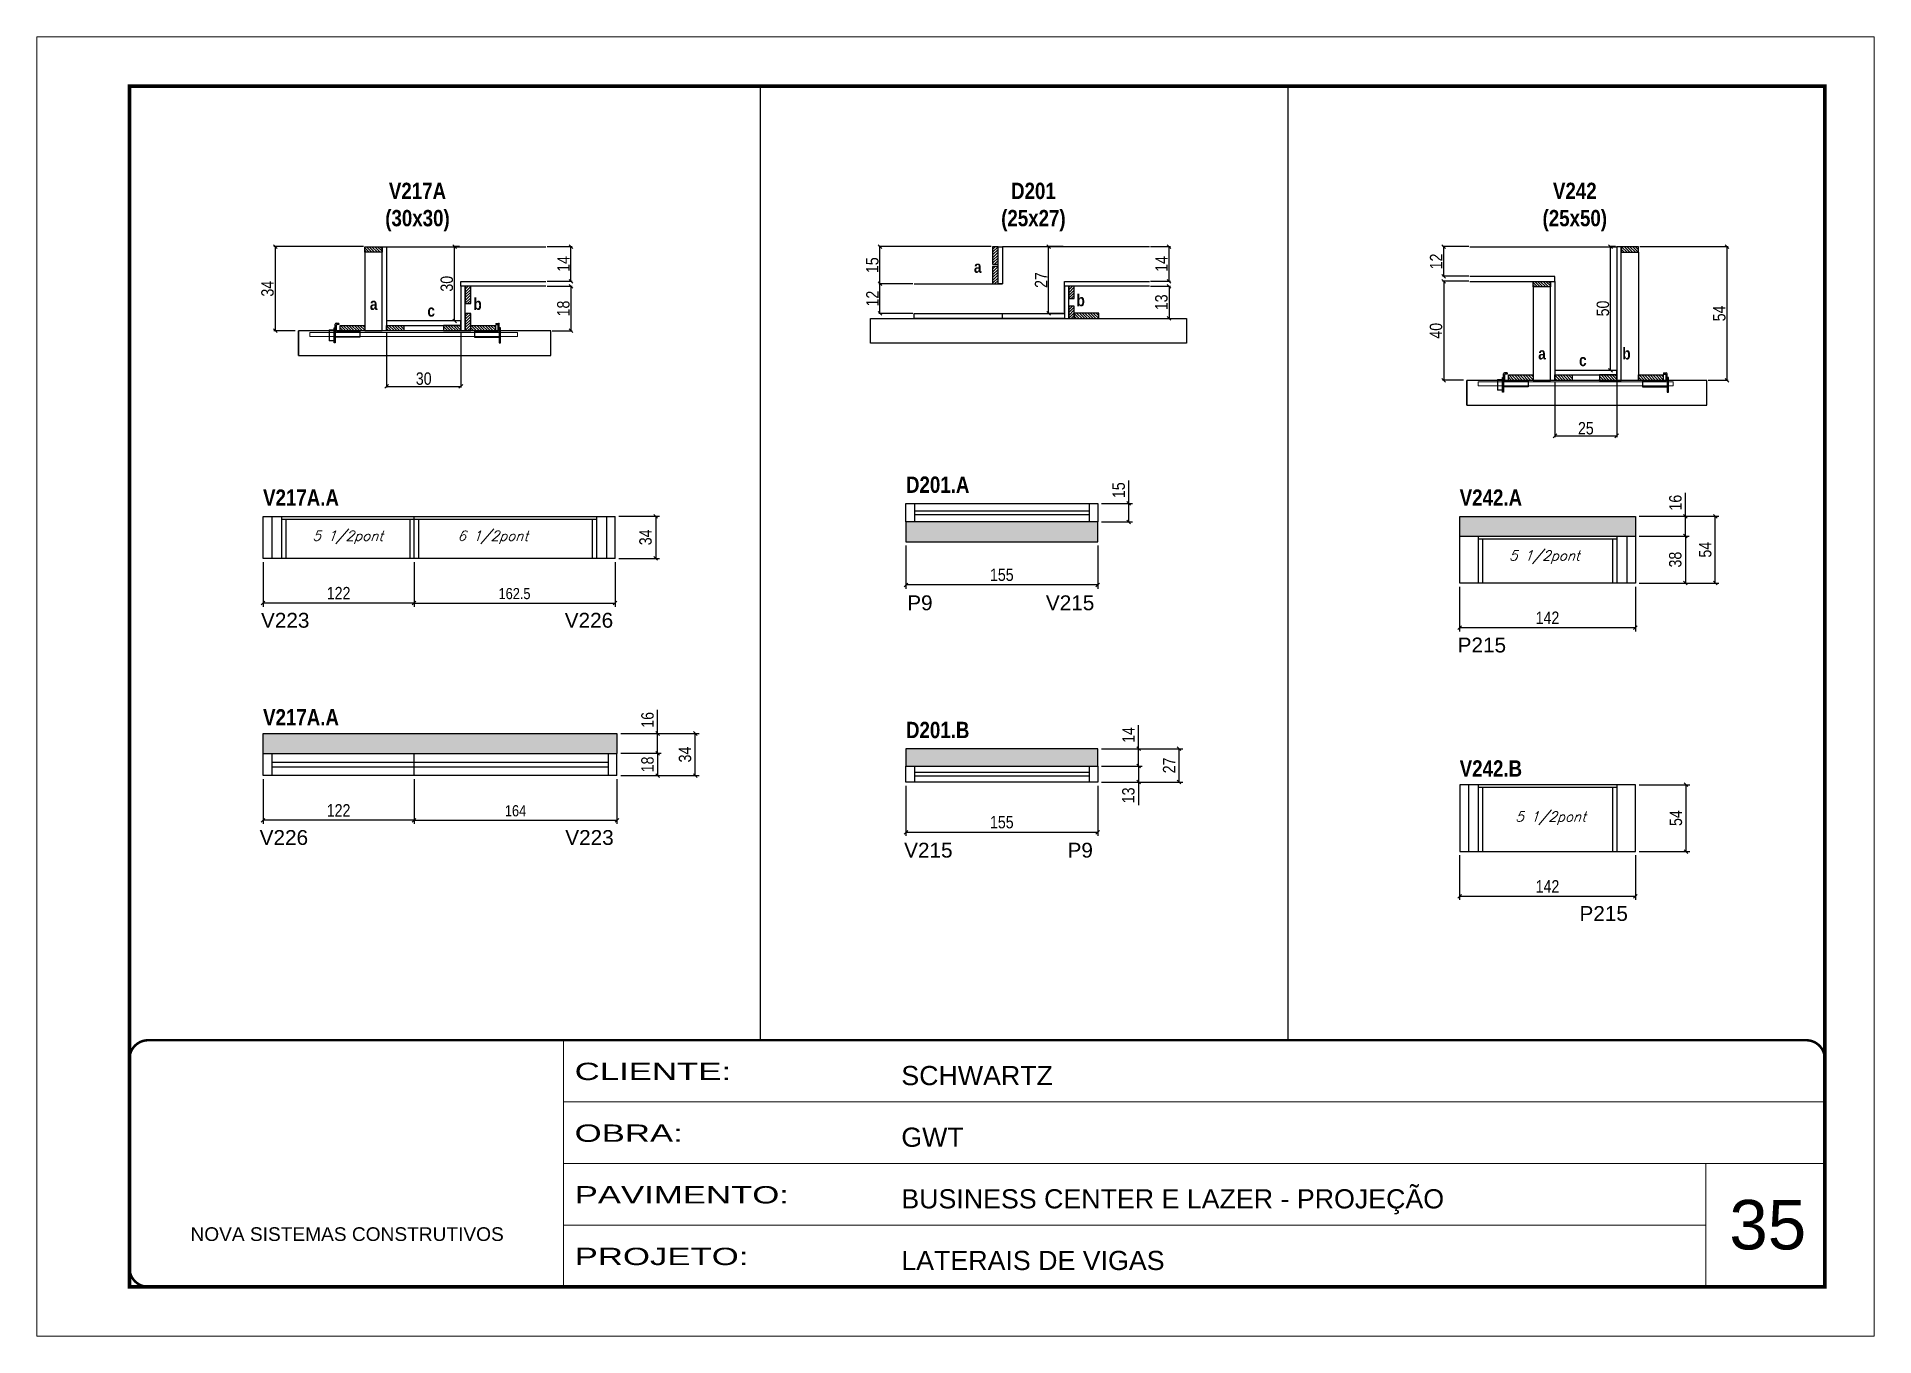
# Model space of a CAD drawing. Extents: x 2603 to 22413, y 1253 to 30260.
# Drawn here: x 5773 to 7258, y 19631 to 20681 of the extents above; entities that cross this region are included whole.
import ezdxf

# ---------------------------------------------------------------- set-up
doc = ezdxf.new("R2010")
doc.units = 0
doc.linetypes.add('CONTINUO', pattern=[0])
doc.linetypes.add('DASHED', pattern=[0.75, 0.5, -0.25])
for name, color, linetype in [('5', 5, 'Continuous'), ('barrote', 251, 'Continuous'), ('COTA', 241, 'Continuous'), ('detalhes', 4, 'Continuous'), ('NOMENCLATURA', 7, 'Continuous'), ('Painéis', 200, 'Continuous'), ('presilha', 1, 'Continuous'), ('SARR_2.2x10', 60, 'Continuous'), ('SARR_2.2x7', 40, 'Continuous'), ('SARR_3.5x7', 81, 'Continuous'), ('SARR_EDITAR', 141, 'Continuous'), ('texto', 7, 'Continuous')]:
    doc.layers.add(name, color=color, linetype=linetype)
for name, color, linetype, lineweight in [('CARIMBO', 255, 'Continuous', 9), ('CONCRETO', 251, 'Continuous', 25), ('Folhas', 255, 'Continuous', 9), ('SARRAFO DE PRESSAO', 251, 'DASHED', 9), ('SCO-___-LAJ', 2, 'Continuous', 0)]:
    doc.layers.add(name, color=color, linetype=linetype, lineweight=lineweight)
doc.styles.add('ARIAL', font='arial.ttf')
doc.styles.add('COTA TECNICA', font='techl___.ttf', dxfattribs={"height": 10})
doc.styles.add('COTA TECNICA 2X', font='techl___.ttf', dxfattribs={"height": 10})
doc.styles.add('COTA TECNICA-50', font='techl___.ttf', dxfattribs={"height": 9})
doc.styles.add('Romans', font='romans.shx')
doc.styles.get("Standard").update_dxf_attribs({"font": 'arial.ttf'})
doc.styles.add('TECNICA', font='techb___.ttf', dxfattribs={"height": 10})
doc.styles.add('Tecnologia', font='')
doc.styles.get('Tecnologia').set_extended_font_data('Forgotten Futurist')
doc.dimstyles.new('COTA PAINEL-50', dxfattribs={"dimtxt": 9, "dimasz": 3, "dimexe": 3, "dimexo": 3, "dimgap": 3, "dimtad": 1, "dimdec": 1, "dimzin": 12, "dimdsep": 46, "dimtxsty": 'COTA TECNICA-50', "dimblk1": 'OBLIQUE', "dimblk2": 'OBLIQUE', "dimsah": 1, "dimcen": 0.9, "dimclrd": 4, "dimclre": 4, "dimclrt": 240, "dimadec": 1, "dimazin": 3, "dimtfac": 1, "dimtdec": 1, "dimtmove": 0, "dimatfit": 3, "dimfxl": 1, "dimtolj": 1, "dimtzin": 12, "dimarcsym": 0})
doc.dimstyles.new('PAINEL', dxfattribs={"dimtxt": 10, "dimasz": 3, "dimexe": 3, "dimexo": 3, "dimgap": 3, "dimtad": 1, "dimdec": 1, "dimzin": 12, "dimdsep": 46, "dimtxsty": 'COTA TECNICA', "dimblk1": 'OBLIQUE', "dimblk2": 'OBLIQUE', "dimsah": 1, "dimcen": 0.9, "dimclrd": 4, "dimclre": 4, "dimclrt": 240, "dimadec": 1, "dimazin": 3, "dimtfac": 1, "dimtdec": 1, "dimtmove": 0, "dimatfit": 3, "dimfxl": 1, "dimtolj": 1, "dimtzin": 12, "dimarcsym": 0})
doc.dimstyles.new('SECAO', dxfattribs={"dimscale": 0.333333, "dimtxt": 5, "dimasz": 9, "dimexe": 3, "dimexo": 3, "dimgap": 3, "dimtad": 1, "dimdec": 1, "dimlfac": 0.5, "dimzin": 12, "dimdsep": 46, "dimtxsty": 'COTA TECNICA 2X', "dimblk1": 'OBLIQUE', "dimblk2": 'OBLIQUE', "dimsah": 1, "dimcen": 0.9, "dimclrd": 4, "dimclre": 4, "dimclrt": 240, "dimadec": 1, "dimazin": 3, "dimtfac": 1, "dimtdec": 1, "dimtmove": 0, "dimatfit": 3, "dimfxl": 1, "dimtolj": 1, "dimtzin": 12, "dimarcsym": 0})

msp = doc.modelspace()

# ---------------------------------------------------------------- texts
at = {"layer": '5', "linetype": 'Continuous'}
for s, rotation, p in [('P9', 0.00004, (6476.45, 20217.21)), ('V215', 0.00004, (6588.52, 20217.21)), ('V223', 0.00004, (5954.2, 20203.09)), ('V226', 0.00004, (6199.67, 20203.09)), ('P215', 0.00004, (6921.27, 20183.09)), ('V226', 359.99996, (5953.12, 20027.57)), ('V223', 359.99996, (6200.1, 20027.57)), ('V215', 359.99996, (6473.95, 20017.33)), ('P9', 359.99996, (6606.01, 20017.33)), ('P215', 359.99996, (7019.74, 19966.16))]:
    msp.add_text(s, height=12, rotation=rotation, dxfattribs=at).set_placement(p)
at = {"layer": 'CARIMBO', "style": 'ARIAL'}
msp.add_text('35', height=40, dxfattribs=at).set_placement((7140.83, 19700.72))
at = {"layer": 'detalhes', "style": 'TECNICA'}
for s, p in [('a', (6530.39, 20489.85)), ('a', (6042.19, 20459.85)), ('b', (6125.85, 20459.84)), ('b', (6613.25, 20462.83)), ('c', (6088.68, 20454.42)), ('a', (6986.4, 20419.85)), ('c', (7019.4, 20414.42)), ('b', (7054.37, 20419.84))]:
    msp.add_text(s, height=9.6, dxfattribs=at).set_placement(p)
at = {"layer": 'NOMENCLATURA', "style": 'TECNICA'}
for s, p in [('V217A.A', (5955.86, 20301.59)), ('D201.A', (6475.45, 20312.05)), ('V242.A', (6922.93, 20301.59)), ('V217A.A', (5955.86, 20124.08)), ('D201.B', (6475.45, 20113.84)), ('V242.B', (6922.93, 20082.73))]:
    msp.add_text(s, height=13.2, dxfattribs=at).set_placement(p)
at = {"layer": 'NOMENCLATURA', "char_height": 13.2, "attachment_point": 2, "style": 'TECNICA'}
for s, insert in [('V217A\\P(30x30)', (6080.66, 20562.65)), ('D201\\P(25x27)', (6578.43, 20562.65)), ('V242\\P(25x50)', (7015.96, 20562.65))]:
    msp.add_mtext_dynamic_manual_height_columns(s, width=300.2766, gutter_width=1, heights=[0], dxfattribs=dict(at, insert=insert))
at = {"layer": 'texto', "color": 2, "char_height": 8, "attachment_point": 5, "style": 'Romans'}
for s, insert in [('{\\Q19;\\C256;5 1/2pont}', (6024.36, 20276.07)), ('{\\Q19;\\C256;6 1/2pont}', (6141.61, 20276.07)), ('{\\Q19;\\C256;5 1/2pont}', (6991.43, 20260.07)), ('{\\Q19;\\C256;5 1/2pont}', (6996.43, 20049.15))]:
    msp.add_mtext(s, dxfattribs=dict(at, insert=insert))

# ---------------------------------------------------------------- blocks, each defined once
blk = doc.blocks.new('9999999999')
at = {"color": 30, "linetype": 'CONTINUO'}
for p, q in [((98564.6, 34230.2), (98564.6, 34429.4)), ((98564.6, 34379.6), (99584, 34379.6)), ((98564.6, 34329.8), (99488, 34329.8)), ((99584, 34329.8), (99488, 34329.8)), ((99488, 34329.8), (99488, 34230.2)), ((98564.6, 34280), (99488, 34280))]:
    blk.add_line(p, q, dxfattribs=at)
at = {"color": 30, "linetype": 'CONTINUO', "const_width": 2}
blk.add_lwpolyline([(99584, 34230.2), (99584, 34414.4, 0.414214), (99569, 34429.4), (98229, 34429.4, 0.414214), (98214, 34414.4), (98214, 34245.2, 0.414214), (98229, 34230.2), (99584, 34230.2)], format="xyb", dxfattribs=at)
at = {"layer": 'Folhas'}
blk.add_lwpolyline([(98139, 34190.2), (99624, 34190.2), (99624, 35240.2), (98139, 35240.2)], close=True, dxfattribs=at)
at = {"layer": 'Folhas', "color": 30, "const_width": 3}
blk.add_lwpolyline([(98214, 34230.2), (99584, 34230.2), (99584, 35200.2), (98214, 35200.2)], close=True, dxfattribs=at)
at = {"color": 7, "linetype": 'Continuous', "ltscale": 5, "style": 'ARIAL'}
for s, height, p in [('SCHWARTZ', 15.48, (98837.7, 34393.1)), ('GWT', 15.48, (98837.7, 34343.3)), ('BUSINESS CENTER E LAZER - PROJEÇÃO', 15.483, (98837.7, 34293.5)), ('NOVA SISTEMAS CONSTRUTIVOS', 11.059, (98263.2, 34267.2)), ('LATERAIS DE VIGAS', 15.483, (98837.7, 34243.7))]:
    blk.add_text(s, height=height, dxfattribs=at).set_placement(p)
at = {"layer": 'Folhas', "color": 7, "style": 'Tecnologia', "width": 1.5}
for s, p in [('CLIENTE:', (98573.7, 34397.2)), ('OBRA:', (98573.7, 34347.3)), ('PAVIMENTO:', (98573.7, 34297.5)), ('PROJETO:', (98573.7, 34247.7))]:
    blk.add_text(s, height=14, dxfattribs=at).set_placement(p)
blk = doc.blocks.new('PRESILHA METÁLICA 1')
at = {"layer": 'presilha'}
for p, q in [((0, 13), (6, 13)), ((0, 13), (0, 0)), ((6, 0), (0, 0)), ((6, 15.5), (7.5, 15.5)), ((6, -2.5), (6, 15.5)), ((6, 13), (6, 0)), ((7.5, 10.6), (7.5, 19.9)), ((7.5, 15.5), (7.5, -2.5)), ((37.5, 4.1), (7.5, 4.1)), ((12, 21), (8.6, 21)), ((9, 11.6), (9, 18.9)), ((12, 19.5), (9.6, 19.5)), ((37.5, 11), (9.6, 11)), ((12, 21), (12, 19.5)), ((37.5, 11), (37.5, 4.1)), ((7.5, -2.5), (6, -2.5))]:
    blk.add_line(p, q, dxfattribs=at)
for centre, radius, start, end in [((8.6, 19.9), 1.14, 90, 180), ((9.6, 18.9), 0.57, 90, 180), ((9.6, 11.6), 0.57, 180, 270)]:
    blk.add_arc(centre, radius, start, end, dxfattribs=at)
blk = doc.blocks.new('PRESILHA METÁLICA 2')
at = {"layer": 'presilha'}
for p, q in [((-5.2, 23.5), (-5.2, 22)), ((-5.2, 23.5), (-1.9, 23.5)), ((-0.8, 14.6), (-0.8, 22.4)), ((-30.8, 13.5), (-30.8, 6.6)), ((-30.8, 13.5), (-2.8, 13.5)), ((-30.8, 6.6), (-0.8, 6.6)), ((-5.2, 22), (-2.8, 22)), ((-2.2, 14.1), (-2.2, 21.4)), ((0.8, 18), (-0.8, 18)), ((-0.8, 18), (-0.8, 0)), ((-0.8, 0), (0.8, 0)), ((0.8, 0), (0.8, 18))]:
    blk.add_line(p, q, dxfattribs=at)
for centre, radius, start, end in [((-1.9, 22.4), 1.14, 0, 90), ((-2.8, 21.4), 0.57, 0, 90), ((-2.8, 14.1), 0.57, 270, 0)]:
    blk.add_arc(centre, radius, start, end, dxfattribs=at)
blk = doc.blocks.new('_Oblique')
at = {"color": 0, "linetype": 'ByBlock', "lineweight": -2}
blk.add_line((-0.5, -0.5), (0.5, 0.5), dxfattribs=at)
blk = doc.blocks.new('*D420')
at = {"layer": 'COTA', "color": 4, "lineweight": -2, "transparency": 16777216}
for p, q in [((6185.4, 20479), (6205.7, 20479)), ((6204.7, 20479), (6204.7, 20443)), ((6189.5, 20443), (6205.7, 20443))]:
    blk.add_line(p, q, dxfattribs=at)
at = {"layer": 'Defpoints', "color": 0, "transparency": 16777216}
for p in [(6184.4, 20479), (6188.5, 20443), (6204.7, 20443)]:
    blk.add_point(p, dxfattribs=at)
at = {"layer": 'COTA', "color": 4, "lineweight": -2, "transparency": 16777216, "xscale": 3, "yscale": 3, "zscale": 3}
for p, rotation in [((6204.7, 20479), 90), ((6204.7, 20443), 270)]:
    blk.add_blockref('_Oblique', p, dxfattribs=dict(at, rotation=rotation))
at = {"layer": 'COTA', "color": 240, "transparency": 16777216, "insert": (6198.6, 20461), "char_height": 10, "attachment_point": 5, "rotation": 90, "style": 'COTA TECNICA 2X'}
blk.add_mtext('\\A1;18', dxfattribs=at)
blk = doc.blocks.new('*D421')
at = {"layer": 'COTA', "color": 4, "lineweight": -2, "transparency": 16777216}
for p, q in [((6185.4, 20511), (6205.7, 20511)), ((6204.7, 20483), (6204.7, 20511)), ((6185.4, 20483), (6205.7, 20483))]:
    blk.add_line(p, q, dxfattribs=at)
at = {"layer": 'Defpoints', "color": 0, "transparency": 16777216}
for p in [(6184.4, 20511), (6204.7, 20511), (6184.4, 20483)]:
    blk.add_point(p, dxfattribs=at)
at = {"layer": 'COTA', "color": 4, "lineweight": -2, "transparency": 16777216, "xscale": 3, "yscale": 3, "zscale": 3}
for p, rotation in [((6204.7, 20511), 90), ((6204.7, 20483), 270)]:
    blk.add_blockref('_Oblique', p, dxfattribs=dict(at, rotation=rotation))
at = {"layer": 'COTA', "color": 240, "transparency": 16777216, "insert": (6198.6, 20497), "char_height": 10, "attachment_point": 5, "rotation": 90, "style": 'COTA TECNICA 2X'}
blk.add_mtext('\\A1;14', dxfattribs=at)
blk = doc.blocks.new('*D422')
at = {"layer": 'COTA', "color": 4, "lineweight": -2, "transparency": 16777216}
for p, q in [((6037.1, 20511), (5964.7, 20511)), ((5965.7, 20511), (5965.7, 20443)), ((5981.8, 20443), (5964.7, 20443))]:
    blk.add_line(p, q, dxfattribs=at)
at = {"layer": 'Defpoints', "color": 0, "transparency": 16777216}
for p in [(6038.1, 20511), (5965.7, 20443), (5982.8, 20443)]:
    blk.add_point(p, dxfattribs=at)
at = {"layer": 'COTA', "color": 4, "lineweight": -2, "transparency": 16777216, "xscale": 3, "yscale": 3, "zscale": 3}
for p, rotation in [((5965.7, 20511), 90), ((5965.7, 20443), 270)]:
    blk.add_blockref('_Oblique', p, dxfattribs=dict(at, rotation=rotation))
at = {"layer": 'COTA', "color": 240, "transparency": 16777216, "insert": (5959.5, 20477), "char_height": 10, "attachment_point": 5, "rotation": 90, "style": 'COTA TECNICA 2X'}
blk.add_mtext('\\A1;34', dxfattribs=at)
blk = doc.blocks.new('*D2360')
at = {"layer": 'COTA', "color": 4, "lineweight": -2, "transparency": 16777216}
for p, q in [((6114.7, 20511), (6109.6, 20511)), ((6110.6, 20451), (6110.6, 20511)), ((6114.7, 20451), (6109.6, 20451))]:
    blk.add_line(p, q, dxfattribs=at)
at = {"layer": 'Defpoints', "color": 0, "transparency": 16777216}
for p in [(6110.6, 20511), (6115.7, 20511), (6115.7, 20451)]:
    blk.add_point(p, dxfattribs=at)
at = {"layer": 'COTA', "color": 4, "lineweight": -2, "transparency": 16777216, "xscale": 3, "yscale": 3, "zscale": 3}
for p, rotation in [((6110.6, 20511), 90), ((6110.6, 20451), 270)]:
    blk.add_blockref('_Oblique', p, dxfattribs=dict(at, rotation=rotation))
at = {"layer": 'COTA', "color": 240, "transparency": 16777216, "insert": (6104.4, 20481), "char_height": 10, "attachment_point": 5, "rotation": 90, "style": 'COTA TECNICA 2X'}
blk.add_mtext('\\A1;30', dxfattribs=at)
blk = doc.blocks.new('*D2361')
at = {"layer": 'COTA', "color": 4, "lineweight": -2, "transparency": 16777216}
for p, q in [((6055.7, 20442), (6055.7, 20397.1)), ((6115.7, 20442), (6115.7, 20397.1)), ((6055.7, 20398.1), (6115.7, 20398.1))]:
    blk.add_line(p, q, dxfattribs=at)
at = {"layer": 'Defpoints', "color": 0, "transparency": 16777216}
for p in [(6055.7, 20443), (6115.7, 20443), (6115.7, 20398.1)]:
    blk.add_point(p, dxfattribs=at)
at = {"layer": 'COTA', "color": 4, "lineweight": -2, "transparency": 16777216, "xscale": 3, "yscale": 3, "zscale": 3, "rotation": 180}
blk.add_blockref('_Oblique', (6055.7, 20398.1), dxfattribs=at)
at = {"layer": 'COTA', "color": 4, "lineweight": -2, "transparency": 16777216, "xscale": 3, "yscale": 3, "zscale": 3}
blk.add_blockref('_Oblique', (6115.7, 20398.1), dxfattribs=at)
at = {"layer": 'COTA', "color": 240, "transparency": 16777216, "insert": (6085.7, 20404.3), "char_height": 10, "attachment_point": 5, "style": 'COTA TECNICA 2X'}
blk.add_mtext('\\A1;30', dxfattribs=at)
blk = doc.blocks.new('*D423')
at = {"layer": 'COTA', "color": 4, "linetype": 'ByBlock', "lineweight": -2, "transparency": 16777216}
for p, q in [((6077.9, 20256.1), (6077.9, 20220)), ((6240.4, 20256.1), (6240.4, 20220)), ((6077.9, 20223), (6240.4, 20223))]:
    blk.add_line(p, q, dxfattribs=at)
at = {"layer": 'Defpoints', "color": 0, "linetype": 'ByBlock', "transparency": 16777216}
for p in [(6077.9, 20259.1), (6240.4, 20259.1), (6240.4, 20223)]:
    blk.add_point(p, dxfattribs=at)
at = {"layer": 'COTA', "color": 4, "linetype": 'ByBlock', "lineweight": -2, "transparency": 16777216, "xscale": 3, "yscale": 3, "zscale": 3, "rotation": 180}
blk.add_blockref('_Oblique', (6077.9, 20223), dxfattribs=at)
at = {"layer": 'COTA', "color": 4, "linetype": 'ByBlock', "lineweight": -2, "transparency": 16777216, "xscale": 3, "yscale": 3, "zscale": 3}
blk.add_blockref('_Oblique', (6240.4, 20223), dxfattribs=at)
at = {"layer": 'COTA', "color": 240, "linetype": 'ByBlock', "transparency": 16777216, "insert": (6159.1, 20230.6), "char_height": 9, "attachment_point": 5, "style": 'COTA TECNICA-50'}
blk.add_mtext('\\A1;162.5', dxfattribs=at)
blk = doc.blocks.new('*D2362')
at = {"layer": 'COTA', "color": 4, "linetype": 'ByBlock', "lineweight": -2, "transparency": 16777216}
for p, q in [((5955.9, 20256.1), (5955.9, 20220)), ((6077.9, 20256.1), (6077.9, 20220)), ((6077.9, 20223), (5955.9, 20223))]:
    blk.add_line(p, q, dxfattribs=at)
at = {"layer": 'Defpoints', "color": 0, "linetype": 'ByBlock', "transparency": 16777216}
for p in [(5955.9, 20259.1), (6077.9, 20259.1), (5955.9, 20223)]:
    blk.add_point(p, dxfattribs=at)
at = {"layer": 'COTA', "color": 4, "linetype": 'ByBlock', "lineweight": -2, "transparency": 16777216, "xscale": 3, "yscale": 3, "zscale": 3, "rotation": 180}
blk.add_blockref('_Oblique', (5955.9, 20223), dxfattribs=at)
at = {"layer": 'COTA', "color": 4, "linetype": 'ByBlock', "lineweight": -2, "transparency": 16777216, "xscale": 3, "yscale": 3, "zscale": 3}
blk.add_blockref('_Oblique', (6077.9, 20223), dxfattribs=at)
at = {"layer": 'COTA', "color": 240, "linetype": 'ByBlock', "transparency": 16777216, "insert": (6016.9, 20231), "char_height": 10, "attachment_point": 5, "style": 'COTA TECNICA'}
blk.add_mtext('\\A1;122', dxfattribs=at)
blk = doc.blocks.new('*D2363')
at = {"layer": 'COTA', "color": 4, "linetype": 'ByBlock', "lineweight": -2, "transparency": 16777216}
for p, q in [((6243.4, 20293.1), (6276.2, 20293.1)), ((6273.2, 20293.1), (6273.2, 20259.1)), ((6243.4, 20259.1), (6276.2, 20259.1))]:
    blk.add_line(p, q, dxfattribs=at)
at = {"layer": 'Defpoints', "color": 0, "linetype": 'ByBlock', "transparency": 16777216}
for p in [(6240.4, 20293.1), (6240.4, 20259.1), (6273.2, 20259.1)]:
    blk.add_point(p, dxfattribs=at)
at = {"layer": 'COTA', "color": 4, "linetype": 'ByBlock', "lineweight": -2, "transparency": 16777216, "xscale": 3, "yscale": 3, "zscale": 3}
for p, rotation in [((6273.2, 20293.1), 90), ((6273.2, 20259.1), 270)]:
    blk.add_blockref('_Oblique', p, dxfattribs=dict(at, rotation=rotation))
at = {"layer": 'COTA', "color": 240, "linetype": 'ByBlock', "transparency": 16777216, "insert": (6265, 20276.1), "char_height": 10, "attachment_point": 5, "rotation": 90, "style": 'COTA TECNICA'}
blk.add_mtext('\\A1;34', dxfattribs=at)
blk = doc.blocks.new('*D424')
at = {"layer": 'COTA', "color": 4, "linetype": 'ByBlock', "lineweight": -2, "transparency": 16777216}
for p, q in [((6077.9, 20080.6), (6077.9, 20044.5)), ((6241.9, 20080.6), (6241.9, 20044.5)), ((6077.9, 20047.5), (6241.9, 20047.5))]:
    blk.add_line(p, q, dxfattribs=at)
at = {"layer": 'Defpoints', "color": 0, "linetype": 'ByBlock', "transparency": 16777216}
for p in [(6077.9, 20083.6), (6241.9, 20083.6), (6241.9, 20047.5)]:
    blk.add_point(p, dxfattribs=at)
at = {"layer": 'COTA', "color": 4, "linetype": 'ByBlock', "lineweight": -2, "transparency": 16777216, "xscale": 3, "yscale": 3, "zscale": 3, "rotation": 180}
blk.add_blockref('_Oblique', (6077.9, 20047.5), dxfattribs=at)
at = {"layer": 'COTA', "color": 4, "linetype": 'ByBlock', "lineweight": -2, "transparency": 16777216, "xscale": 3, "yscale": 3, "zscale": 3}
blk.add_blockref('_Oblique', (6241.9, 20047.5), dxfattribs=at)
at = {"layer": 'COTA', "color": 240, "linetype": 'ByBlock', "transparency": 16777216, "insert": (6159.9, 20055.1), "char_height": 9, "attachment_point": 5, "style": 'COTA TECNICA-50'}
blk.add_mtext('\\A1;164', dxfattribs=at)
blk = doc.blocks.new('*D2364')
at = {"layer": 'COTA', "color": 4, "linetype": 'ByBlock', "lineweight": -2, "transparency": 16777216}
for p, q in [((5955.9, 20080.6), (5955.9, 20044.5)), ((6077.9, 20080.6), (6077.9, 20044.5)), ((6077.9, 20047.5), (5955.9, 20047.5))]:
    blk.add_line(p, q, dxfattribs=at)
at = {"layer": 'Defpoints', "color": 0, "linetype": 'ByBlock', "transparency": 16777216}
for p in [(5955.9, 20083.6), (6077.9, 20083.6), (5955.9, 20047.5)]:
    blk.add_point(p, dxfattribs=at)
at = {"layer": 'COTA', "color": 4, "linetype": 'ByBlock', "lineweight": -2, "transparency": 16777216, "xscale": 3, "yscale": 3, "zscale": 3, "rotation": 180}
blk.add_blockref('_Oblique', (5955.9, 20047.5), dxfattribs=at)
at = {"layer": 'COTA', "color": 4, "linetype": 'ByBlock', "lineweight": -2, "transparency": 16777216, "xscale": 3, "yscale": 3, "zscale": 3}
blk.add_blockref('_Oblique', (6077.9, 20047.5), dxfattribs=at)
at = {"layer": 'COTA', "color": 240, "linetype": 'ByBlock', "transparency": 16777216, "insert": (6016.9, 20055.5), "char_height": 10, "attachment_point": 5, "style": 'COTA TECNICA'}
blk.add_mtext('\\A1;122', dxfattribs=at)
blk = doc.blocks.new('*D2365')
at = {"layer": 'COTA', "color": 4, "linetype": 'ByBlock', "lineweight": -2, "transparency": 16777216}
for p, q in [((6244.9, 20101.6), (6277.7, 20101.6)), ((6274.7, 20101.6), (6274.7, 20083.6)), ((6244.9, 20083.6), (6277.7, 20083.6))]:
    blk.add_line(p, q, dxfattribs=at)
at = {"layer": 'Defpoints', "color": 0, "linetype": 'ByBlock', "transparency": 16777216}
for p in [(6241.9, 20101.6), (6241.9, 20083.6), (6274.7, 20083.6)]:
    blk.add_point(p, dxfattribs=at)
at = {"layer": 'COTA', "color": 4, "linetype": 'ByBlock', "lineweight": -2, "transparency": 16777216, "xscale": 3, "yscale": 3, "zscale": 3}
for p, rotation in [((6274.7, 20101.6), 90), ((6274.7, 20083.6), 270)]:
    blk.add_blockref('_Oblique', p, dxfattribs=dict(at, rotation=rotation))
at = {"layer": 'COTA', "color": 240, "linetype": 'ByBlock', "transparency": 16777216, "insert": (6266.6, 20092.6), "char_height": 10, "attachment_point": 5, "rotation": 90, "style": 'COTA TECNICA'}
blk.add_mtext('\\A1;18', dxfattribs=at)
blk = doc.blocks.new('*D2366')
at = {"layer": 'COTA', "color": 4, "linetype": 'ByBlock', "lineweight": -2, "transparency": 16777216}
for p, q in [((6274.7, 20117.6), (6274.7, 20136.6)), ((6244.9, 20117.6), (6277.7, 20117.6)), ((6274.7, 20101.6), (6274.7, 20117.6)), ((6244.9, 20101.6), (6277.7, 20101.6))]:
    blk.add_line(p, q, dxfattribs=at)
at = {"layer": 'Defpoints', "color": 0, "linetype": 'ByBlock', "transparency": 16777216}
for p in [(6241.9, 20117.6), (6274.7, 20117.6), (6241.9, 20101.6)]:
    blk.add_point(p, dxfattribs=at)
at = {"layer": 'COTA', "color": 4, "linetype": 'ByBlock', "lineweight": -2, "transparency": 16777216, "xscale": 3, "yscale": 3, "zscale": 3}
for p, rotation in [((6274.7, 20117.6), 90), ((6274.7, 20101.6), 270)]:
    blk.add_blockref('_Oblique', p, dxfattribs=dict(at, rotation=rotation))
at = {"layer": 'COTA', "color": 240, "linetype": 'ByBlock', "transparency": 16777216, "insert": (6266.6, 20128.6), "char_height": 10, "attachment_point": 5, "rotation": 90, "style": 'COTA TECNICA'}
blk.add_mtext('\\A1;16', dxfattribs=at)
blk = doc.blocks.new('*D2367')
at = {"layer": 'COTA', "color": 4, "linetype": 'ByBlock', "lineweight": -2, "transparency": 16777216}
for p, q in [((6244.9, 20117.6), (6308.2, 20117.6)), ((6305.2, 20083.6), (6305.2, 20117.6)), ((6244.9, 20083.6), (6308.2, 20083.6))]:
    blk.add_line(p, q, dxfattribs=at)
at = {"layer": 'Defpoints', "color": 0, "linetype": 'ByBlock', "transparency": 16777216}
for p in [(6241.9, 20117.6), (6305.2, 20117.6), (6241.9, 20083.6)]:
    blk.add_point(p, dxfattribs=at)
at = {"layer": 'COTA', "color": 4, "linetype": 'ByBlock', "lineweight": -2, "transparency": 16777216, "xscale": 3, "yscale": 3, "zscale": 3}
for p, rotation in [((6305.2, 20117.6), 90), ((6305.2, 20083.6), 270)]:
    blk.add_blockref('_Oblique', p, dxfattribs=dict(at, rotation=rotation))
at = {"layer": 'COTA', "color": 240, "linetype": 'ByBlock', "transparency": 16777216, "insert": (6296.9, 20100.6), "char_height": 10, "attachment_point": 5, "rotation": 90, "style": 'COTA TECNICA'}
blk.add_mtext('\\A1;34', dxfattribs=at)
blk = doc.blocks.new('*D2368')
at = {"layer": 'COTA', "color": 4, "lineweight": -2, "transparency": 16777216}
for p, q in [((6481.1, 20481), (6453.4, 20481)), ((6454.4, 20457), (6454.4, 20481)), ((6481.1, 20457), (6453.4, 20457))]:
    blk.add_line(p, q, dxfattribs=at)
at = {"layer": 'Defpoints', "color": 0, "transparency": 16777216}
for p in [(6454.4, 20481), (6482.1, 20481), (6482.1, 20457)]:
    blk.add_point(p, dxfattribs=at)
at = {"layer": 'COTA', "color": 4, "lineweight": -2, "transparency": 16777216, "xscale": 3, "yscale": 3, "zscale": 3}
for p, rotation in [((6454.4, 20481), 90), ((6454.4, 20457), 270)]:
    blk.add_blockref('_Oblique', p, dxfattribs=dict(at, rotation=rotation))
at = {"layer": 'COTA', "color": 240, "transparency": 16777216, "insert": (6448.3, 20469), "char_height": 10, "attachment_point": 5, "rotation": 90, "style": 'COTA TECNICA 2X'}
blk.add_mtext('\\A1;12', dxfattribs=at)
blk = doc.blocks.new('*D2369')
at = {"layer": 'COTA', "color": 4, "lineweight": -2, "transparency": 16777216}
for p, q in [((6544.4, 20511), (6453.4, 20511)), ((6454.4, 20481), (6454.4, 20511)), ((6481.1, 20481), (6453.4, 20481))]:
    blk.add_line(p, q, dxfattribs=at)
at = {"layer": 'Defpoints', "color": 0, "transparency": 16777216}
for p in [(6454.4, 20511), (6545.4, 20511), (6482.1, 20481)]:
    blk.add_point(p, dxfattribs=at)
at = {"layer": 'COTA', "color": 4, "lineweight": -2, "transparency": 16777216, "xscale": 3, "yscale": 3, "zscale": 3}
for p, rotation in [((6454.4, 20511), 90), ((6454.4, 20481), 270)]:
    blk.add_blockref('_Oblique', p, dxfattribs=dict(at, rotation=rotation))
at = {"layer": 'COTA', "color": 240, "transparency": 16777216, "insert": (6448.3, 20496), "char_height": 10, "attachment_point": 5, "rotation": 90, "style": 'COTA TECNICA 2X'}
blk.add_mtext('\\A1;15', dxfattribs=at)
blk = doc.blocks.new('*D425')
at = {"layer": 'COTA', "color": 4, "lineweight": -2, "transparency": 16777216}
for p, q in [((6673.1, 20479), (6689.1, 20479)), ((6688.1, 20479), (6688.1, 20453)), ((6673.1, 20453), (6689.1, 20453))]:
    blk.add_line(p, q, dxfattribs=at)
at = {"layer": 'Defpoints', "color": 0, "transparency": 16777216}
for p in [(6672.1, 20479), (6672.1, 20453), (6688.1, 20453)]:
    blk.add_point(p, dxfattribs=at)
at = {"layer": 'COTA', "color": 4, "lineweight": -2, "transparency": 16777216, "xscale": 3, "yscale": 3, "zscale": 3}
for p, rotation in [((6688.1, 20479), 90), ((6688.1, 20453), 270)]:
    blk.add_blockref('_Oblique', p, dxfattribs=dict(at, rotation=rotation))
at = {"layer": 'COTA', "color": 240, "transparency": 16777216, "insert": (6681.9, 20466), "char_height": 10, "attachment_point": 5, "rotation": 90, "style": 'COTA TECNICA 2X'}
blk.add_mtext('\\A1;13', dxfattribs=at)
blk = doc.blocks.new('*D2370')
at = {"layer": 'COTA', "color": 4, "lineweight": -2, "transparency": 16777216}
for p, q in [((6673.1, 20511), (6689.1, 20511)), ((6688.1, 20483), (6688.1, 20511)), ((6673.1, 20483), (6689.1, 20483))]:
    blk.add_line(p, q, dxfattribs=at)
at = {"layer": 'Defpoints', "color": 0, "transparency": 16777216}
for p in [(6672.1, 20511), (6688.1, 20511), (6672.1, 20483)]:
    blk.add_point(p, dxfattribs=at)
at = {"layer": 'COTA', "color": 4, "lineweight": -2, "transparency": 16777216, "xscale": 3, "yscale": 3, "zscale": 3}
for p, rotation in [((6688.1, 20511), 90), ((6688.1, 20483), 270)]:
    blk.add_blockref('_Oblique', p, dxfattribs=dict(at, rotation=rotation))
at = {"layer": 'COTA', "color": 240, "transparency": 16777216, "insert": (6682, 20497), "char_height": 10, "attachment_point": 5, "rotation": 90, "style": 'COTA TECNICA 2X'}
blk.add_mtext('\\A1;14', dxfattribs=at)
blk = doc.blocks.new('*D2371')
at = {"layer": 'COTA', "color": 4, "linetype": 'ByBlock', "lineweight": -2, "transparency": 16777216}
for p, q in [((6475.4, 20075.3), (6475.4, 20034.8)), ((6630.4, 20075.3), (6630.4, 20034.8)), ((6475.4, 20037.8), (6630.4, 20037.8))]:
    blk.add_line(p, q, dxfattribs=at)
at = {"layer": 'Defpoints', "color": 0, "linetype": 'ByBlock', "transparency": 16777216}
for p in [(6475.4, 20078.3), (6630.4, 20078.3), (6630.4, 20037.8)]:
    blk.add_point(p, dxfattribs=at)
at = {"layer": 'COTA', "color": 4, "linetype": 'ByBlock', "lineweight": -2, "transparency": 16777216, "xscale": 3, "yscale": 3, "zscale": 3, "rotation": 180}
blk.add_blockref('_Oblique', (6475.4, 20037.8), dxfattribs=at)
at = {"layer": 'COTA', "color": 4, "linetype": 'ByBlock', "lineweight": -2, "transparency": 16777216, "xscale": 3, "yscale": 3, "zscale": 3}
blk.add_blockref('_Oblique', (6630.4, 20037.8), dxfattribs=at)
at = {"layer": 'COTA', "color": 240, "linetype": 'ByBlock', "transparency": 16777216, "insert": (6552.9, 20045.9), "char_height": 10, "attachment_point": 5, "style": 'COTA TECNICA'}
blk.add_mtext('\\A1;155', dxfattribs=at)
blk = doc.blocks.new('*D2372')
at = {"layer": 'COTA', "color": 4, "linetype": 'ByBlock', "lineweight": -2, "transparency": 16777216}
for p, q in [((6633.4, 20091.3), (6666.4, 20091.3)), ((6633.4, 20078.3), (6666.4, 20078.3)), ((6663.4, 20091.3), (6663.4, 20078.3)), ((6663.4, 20078.3), (6663.4, 20059.8))]:
    blk.add_line(p, q, dxfattribs=at)
at = {"layer": 'Defpoints', "color": 0, "linetype": 'ByBlock', "transparency": 16777216}
for p in [(6630.4, 20091.3), (6630.4, 20078.3), (6663.4, 20078.3)]:
    blk.add_point(p, dxfattribs=at)
at = {"layer": 'COTA', "color": 4, "linetype": 'ByBlock', "lineweight": -2, "transparency": 16777216, "xscale": 3, "yscale": 3, "zscale": 3}
for p, rotation in [((6663.4, 20091.3), 90), ((6663.4, 20078.3), 270)]:
    blk.add_blockref('_Oblique', p, dxfattribs=dict(at, rotation=rotation))
at = {"layer": 'COTA', "color": 240, "linetype": 'ByBlock', "transparency": 16777216, "insert": (6655.2, 20067.6), "char_height": 10, "attachment_point": 5, "rotation": 90, "style": 'COTA TECNICA'}
blk.add_mtext('\\A1;13', dxfattribs=at)
blk = doc.blocks.new('*D2373')
at = {"layer": 'COTA', "color": 4, "linetype": 'ByBlock', "lineweight": -2, "transparency": 16777216}
for p, q in [((6663.4, 20105.3), (6663.4, 20124.4)), ((6633.4, 20105.3), (6666.4, 20105.3)), ((6663.4, 20091.3), (6663.4, 20105.3)), ((6633.4, 20091.3), (6666.4, 20091.3))]:
    blk.add_line(p, q, dxfattribs=at)
at = {"layer": 'Defpoints', "color": 0, "linetype": 'ByBlock', "transparency": 16777216}
for p in [(6630.4, 20105.3), (6663.4, 20105.3), (6630.4, 20091.3)]:
    blk.add_point(p, dxfattribs=at)
at = {"layer": 'COTA', "color": 4, "linetype": 'ByBlock', "lineweight": -2, "transparency": 16777216, "xscale": 3, "yscale": 3, "zscale": 3}
for p, rotation in [((6663.4, 20105.3), 90), ((6663.4, 20091.3), 270)]:
    blk.add_blockref('_Oblique', p, dxfattribs=dict(at, rotation=rotation))
at = {"layer": 'COTA', "color": 240, "linetype": 'ByBlock', "transparency": 16777216, "insert": (6655.3, 20116.4), "char_height": 10, "attachment_point": 5, "rotation": 90, "style": 'COTA TECNICA'}
blk.add_mtext('\\A1;14', dxfattribs=at)
blk = doc.blocks.new('*D2374')
at = {"layer": 'COTA', "color": 4, "linetype": 'ByBlock', "lineweight": -2, "transparency": 16777216}
for p, q in [((6633.4, 20105.3), (6699.2, 20105.3)), ((6696.2, 20078.3), (6696.2, 20105.3)), ((6633.4, 20078.3), (6699.2, 20078.3))]:
    blk.add_line(p, q, dxfattribs=at)
at = {"layer": 'Defpoints', "color": 0, "linetype": 'ByBlock', "transparency": 16777216}
for p in [(6630.4, 20105.3), (6696.2, 20105.3), (6630.4, 20078.3)]:
    blk.add_point(p, dxfattribs=at)
at = {"layer": 'COTA', "color": 4, "linetype": 'ByBlock', "lineweight": -2, "transparency": 16777216, "xscale": 3, "yscale": 3, "zscale": 3}
for p, rotation in [((6696.2, 20105.3), 90), ((6696.2, 20078.3), 270)]:
    blk.add_blockref('_Oblique', p, dxfattribs=dict(at, rotation=rotation))
at = {"layer": 'COTA', "color": 240, "linetype": 'ByBlock', "transparency": 16777216, "insert": (6688.1, 20091.8), "char_height": 10, "attachment_point": 5, "rotation": 90, "style": 'COTA TECNICA'}
blk.add_mtext('\\A1;27', dxfattribs=at)
blk = doc.blocks.new('*D2281')
at = {"layer": 'COTA', "color": 4, "lineweight": -2, "transparency": 16777216}
for p, q in [((6602.4, 20511), (6589.7, 20511)), ((6590.7, 20457), (6590.7, 20511)), ((6602.4, 20457), (6589.7, 20457))]:
    blk.add_line(p, q, dxfattribs=at)
at = {"layer": 'Defpoints', "color": 0, "transparency": 16777216}
for p in [(6590.7, 20511), (6603.4, 20511), (6603.4, 20457)]:
    blk.add_point(p, dxfattribs=at)
at = {"layer": 'COTA', "color": 4, "lineweight": -2, "transparency": 16777216, "xscale": 3, "yscale": 3, "zscale": 3}
for p, rotation in [((6590.7, 20511), 90), ((6590.7, 20457), 270)]:
    blk.add_blockref('_Oblique', p, dxfattribs=dict(at, rotation=rotation))
at = {"layer": 'COTA', "color": 240, "transparency": 16777216, "insert": (6584.6, 20484), "char_height": 10, "attachment_point": 5, "rotation": 90, "style": 'COTA TECNICA 2X'}
blk.add_mtext('\\A1;27', dxfattribs=at)
blk = doc.blocks.new('*D2282')
at = {"layer": 'COTA', "color": 4, "linetype": 'ByBlock', "lineweight": -2, "transparency": 16777216}
for p, q in [((6475.4, 20269.5), (6475.4, 20234.6)), ((6630.4, 20269.5), (6630.4, 20234.6)), ((6630.4, 20237.6), (6475.4, 20237.6))]:
    blk.add_line(p, q, dxfattribs=at)
at = {"layer": 'Defpoints', "color": 0, "linetype": 'ByBlock', "transparency": 16777216}
for p in [(6475.4, 20272.5), (6630.4, 20272.5), (6475.4, 20237.6)]:
    blk.add_point(p, dxfattribs=at)
at = {"layer": 'COTA', "color": 4, "linetype": 'ByBlock', "lineweight": -2, "transparency": 16777216, "xscale": 3, "yscale": 3, "zscale": 3, "rotation": 180}
blk.add_blockref('_Oblique', (6475.4, 20237.6), dxfattribs=at)
at = {"layer": 'COTA', "color": 4, "linetype": 'ByBlock', "lineweight": -2, "transparency": 16777216, "xscale": 3, "yscale": 3, "zscale": 3}
blk.add_blockref('_Oblique', (6630.4, 20237.6), dxfattribs=at)
at = {"layer": 'COTA', "color": 240, "linetype": 'ByBlock', "transparency": 16777216, "insert": (6552.9, 20245.8), "char_height": 10, "attachment_point": 5, "style": 'COTA TECNICA'}
blk.add_mtext('\\A1;155', dxfattribs=at)
blk = doc.blocks.new('*D1668')
at = {"layer": 'COTA', "color": 4, "linetype": 'ByBlock', "lineweight": -2, "transparency": 16777216}
for p, q in [((6922.9, 20236.1), (6922.9, 20200)), ((7064.9, 20236.1), (7064.9, 20200)), ((7064.9, 20203), (6922.9, 20203))]:
    blk.add_line(p, q, dxfattribs=at)
at = {"layer": 'Defpoints', "color": 0, "linetype": 'ByBlock', "transparency": 16777216}
for p in [(6922.9, 20239.1), (7064.9, 20239.1), (6922.9, 20203)]:
    blk.add_point(p, dxfattribs=at)
at = {"layer": 'COTA', "color": 4, "linetype": 'ByBlock', "lineweight": -2, "transparency": 16777216, "xscale": 3, "yscale": 3, "zscale": 3, "rotation": 180}
blk.add_blockref('_Oblique', (6922.9, 20203), dxfattribs=at)
at = {"layer": 'COTA', "color": 4, "linetype": 'ByBlock', "lineweight": -2, "transparency": 16777216, "xscale": 3, "yscale": 3, "zscale": 3}
blk.add_blockref('_Oblique', (7064.9, 20203), dxfattribs=at)
at = {"layer": 'COTA', "color": 240, "linetype": 'ByBlock', "transparency": 16777216, "insert": (6993.9, 20211.1), "char_height": 10, "attachment_point": 5, "style": 'COTA TECNICA'}
blk.add_mtext('\\A1;142', dxfattribs=at)
blk = doc.blocks.new('*D1669')
at = {"layer": 'COTA', "color": 4, "linetype": 'ByBlock', "lineweight": -2, "transparency": 16777216}
for p, q in [((7067.9, 20277.1), (7108.4, 20277.1)), ((7105.4, 20277.1), (7105.4, 20239.1)), ((7067.9, 20239.1), (7108.4, 20239.1))]:
    blk.add_line(p, q, dxfattribs=at)
at = {"layer": 'Defpoints', "color": 0, "linetype": 'ByBlock', "transparency": 16777216}
for p in [(7064.9, 20277.1), (7064.9, 20239.1), (7105.4, 20239.1)]:
    blk.add_point(p, dxfattribs=at)
at = {"layer": 'COTA', "color": 4, "linetype": 'ByBlock', "lineweight": -2, "transparency": 16777216, "xscale": 3, "yscale": 3, "zscale": 3}
for p, rotation in [((7105.4, 20277.1), 90), ((7105.4, 20239.1), 270)]:
    blk.add_blockref('_Oblique', p, dxfattribs=dict(at, rotation=rotation))
at = {"layer": 'COTA', "color": 240, "linetype": 'ByBlock', "transparency": 16777216, "insert": (7097.2, 20258.1), "char_height": 10, "attachment_point": 5, "rotation": 90, "style": 'COTA TECNICA'}
blk.add_mtext('\\A1;38', dxfattribs=at)
blk = doc.blocks.new('*D1670')
at = {"layer": 'COTA', "color": 4, "linetype": 'ByBlock', "lineweight": -2, "transparency": 16777216}
for p, q in [((7105.4, 20293.1), (7105.4, 20312.1)), ((7067.9, 20293.1), (7108.4, 20293.1)), ((7105.4, 20277.1), (7105.4, 20293.1)), ((7067.9, 20277.1), (7108.4, 20277.1))]:
    blk.add_line(p, q, dxfattribs=at)
at = {"layer": 'Defpoints', "color": 0, "linetype": 'ByBlock', "transparency": 16777216}
for p in [(7064.9, 20293.1), (7105.4, 20293.1), (7064.9, 20277.1)]:
    blk.add_point(p, dxfattribs=at)
at = {"layer": 'COTA', "color": 4, "linetype": 'ByBlock', "lineweight": -2, "transparency": 16777216, "xscale": 3, "yscale": 3, "zscale": 3}
for p, rotation in [((7105.4, 20293.1), 90), ((7105.4, 20277.1), 270)]:
    blk.add_blockref('_Oblique', p, dxfattribs=dict(at, rotation=rotation))
at = {"layer": 'COTA', "color": 240, "linetype": 'ByBlock', "transparency": 16777216, "insert": (7097.3, 20304.1), "char_height": 10, "attachment_point": 5, "rotation": 90, "style": 'COTA TECNICA'}
blk.add_mtext('\\A1;16', dxfattribs=at)
blk = doc.blocks.new('*D1671')
at = {"layer": 'COTA', "color": 4, "linetype": 'ByBlock', "lineweight": -2, "transparency": 16777216}
for p, q in [((7067.9, 20293.1), (7132.5, 20293.1)), ((7129.5, 20239.1), (7129.5, 20293.1)), ((7067.9, 20239.1), (7132.5, 20239.1))]:
    blk.add_line(p, q, dxfattribs=at)
at = {"layer": 'Defpoints', "color": 0, "linetype": 'ByBlock', "transparency": 16777216}
for p in [(7064.9, 20293.1), (7129.5, 20293.1), (7064.9, 20239.1)]:
    blk.add_point(p, dxfattribs=at)
at = {"layer": 'COTA', "color": 4, "linetype": 'ByBlock', "lineweight": -2, "transparency": 16777216, "xscale": 3, "yscale": 3, "zscale": 3}
for p, rotation in [((7129.5, 20293.1), 90), ((7129.5, 20239.1), 270)]:
    blk.add_blockref('_Oblique', p, dxfattribs=dict(at, rotation=rotation))
at = {"layer": 'COTA', "color": 240, "linetype": 'ByBlock', "transparency": 16777216, "insert": (7121.4, 20266.1), "char_height": 10, "attachment_point": 5, "rotation": 90, "style": 'COTA TECNICA'}
blk.add_mtext('\\A1;54', dxfattribs=at)
blk = doc.blocks.new('*D1672')
at = {"layer": 'COTA', "color": 4, "linetype": 'ByBlock', "lineweight": -2, "transparency": 16777216}
for p, q in [((6922.9, 20019.2), (6922.9, 19983.1)), ((7064.9, 20019.2), (7064.9, 19983.1)), ((6922.9, 19986.1), (7064.9, 19986.1))]:
    blk.add_line(p, q, dxfattribs=at)
at = {"layer": 'Defpoints', "color": 0, "linetype": 'ByBlock', "transparency": 16777216}
for p in [(6922.9, 20022.2), (7064.9, 20022.2), (7064.9, 19986.1)]:
    blk.add_point(p, dxfattribs=at)
at = {"layer": 'COTA', "color": 4, "linetype": 'ByBlock', "lineweight": -2, "transparency": 16777216, "xscale": 3, "yscale": 3, "zscale": 3, "rotation": 180}
blk.add_blockref('_Oblique', (6922.9, 19986.1), dxfattribs=at)
at = {"layer": 'COTA', "color": 4, "linetype": 'ByBlock', "lineweight": -2, "transparency": 16777216, "xscale": 3, "yscale": 3, "zscale": 3}
blk.add_blockref('_Oblique', (7064.9, 19986.1), dxfattribs=at)
at = {"layer": 'COTA', "color": 240, "linetype": 'ByBlock', "transparency": 16777216, "insert": (6993.9, 19994.1), "char_height": 10, "attachment_point": 5, "style": 'COTA TECNICA'}
blk.add_mtext('\\A1;142', dxfattribs=at)
blk = doc.blocks.new('*D1673')
at = {"layer": 'COTA', "color": 4, "linetype": 'ByBlock', "lineweight": -2, "transparency": 16777216}
for p, q in [((7067.9, 20076.2), (7108.8, 20076.2)), ((7105.8, 20076.2), (7105.8, 20022.2)), ((7067.9, 20022.2), (7108.8, 20022.2))]:
    blk.add_line(p, q, dxfattribs=at)
at = {"layer": 'Defpoints', "color": 0, "linetype": 'ByBlock', "transparency": 16777216}
for p in [(7064.9, 20076.2), (7064.9, 20022.2), (7105.8, 20022.2)]:
    blk.add_point(p, dxfattribs=at)
at = {"layer": 'COTA', "color": 4, "linetype": 'ByBlock', "lineweight": -2, "transparency": 16777216, "xscale": 3, "yscale": 3, "zscale": 3}
for p, rotation in [((7105.8, 20076.2), 90), ((7105.8, 20022.2), 270)]:
    blk.add_blockref('_Oblique', p, dxfattribs=dict(at, rotation=rotation))
at = {"layer": 'COTA', "color": 240, "linetype": 'ByBlock', "transparency": 16777216, "insert": (7097.7, 20049.2), "char_height": 10, "attachment_point": 5, "rotation": 90, "style": 'COTA TECNICA'}
blk.add_mtext('\\A1;54', dxfattribs=at)
blk = doc.blocks.new('*D1576')
at = {"layer": 'COTA', "color": 4, "linetype": 'ByBlock', "lineweight": -2, "transparency": 16777216}
for p, q in [((6655.5, 20303.5), (6655.5, 20321.9)), ((6633.4, 20303.5), (6658.5, 20303.5)), ((6655.5, 20288.5), (6655.5, 20303.5)), ((6633.4, 20288.5), (6658.5, 20288.5))]:
    blk.add_line(p, q, dxfattribs=at)
at = {"layer": 'Defpoints', "color": 0, "linetype": 'ByBlock', "transparency": 16777216}
for p in [(6630.4, 20303.5), (6655.5, 20303.5), (6630.4, 20288.5)]:
    blk.add_point(p, dxfattribs=at)
at = {"layer": 'COTA', "color": 4, "linetype": 'ByBlock', "lineweight": -2, "transparency": 16777216, "xscale": 3, "yscale": 3, "zscale": 3}
for p, rotation in [((6655.5, 20303.5), 90), ((6655.5, 20288.5), 270)]:
    blk.add_blockref('_Oblique', p, dxfattribs=dict(at, rotation=rotation))
at = {"layer": 'COTA', "color": 240, "linetype": 'ByBlock', "transparency": 16777216, "insert": (6647.4, 20314.2), "char_height": 10, "attachment_point": 5, "rotation": 90, "style": 'COTA TECNICA'}
blk.add_mtext('\\A1;15', dxfattribs=at)
blk = doc.blocks.new('*D298')
at = {"layer": 'COTA', "color": 4, "lineweight": -2, "transparency": 16777216}
for p, q in [((7068.5, 20511), (7139.9, 20511)), ((7138.9, 20511), (7138.9, 20403)), ((7123.7, 20403), (7139.9, 20403))]:
    blk.add_line(p, q, dxfattribs=at)
at = {"layer": 'Defpoints', "color": 0, "transparency": 16777216}
for p in [(7067.5, 20511), (7122.7, 20403), (7138.9, 20403)]:
    blk.add_point(p, dxfattribs=at)
at = {"layer": 'COTA', "color": 4, "lineweight": -2, "transparency": 16777216, "xscale": 3, "yscale": 3, "zscale": 3}
for p, rotation in [((7138.9, 20511), 90), ((7138.9, 20403), 270)]:
    blk.add_blockref('_Oblique', p, dxfattribs=dict(at, rotation=rotation))
at = {"layer": 'COTA', "color": 240, "transparency": 16777216, "insert": (7132.8, 20457), "char_height": 10, "attachment_point": 5, "rotation": 90, "style": 'COTA TECNICA 2X'}
blk.add_mtext('\\A1;54', dxfattribs=at)
blk = doc.blocks.new('*D299')
at = {"layer": 'COTA', "color": 4, "lineweight": -2, "transparency": 16777216}
for p, q in [((6930.2, 20483), (6909, 20483)), ((6910, 20483), (6910, 20403)), ((6926.1, 20403), (6909, 20403))]:
    blk.add_line(p, q, dxfattribs=at)
at = {"layer": 'Defpoints', "color": 0, "transparency": 16777216}
for p in [(6931.2, 20483), (6910, 20403), (6927.1, 20403)]:
    blk.add_point(p, dxfattribs=at)
at = {"layer": 'COTA', "color": 4, "lineweight": -2, "transparency": 16777216, "xscale": 3, "yscale": 3, "zscale": 3}
for p, rotation in [((6910, 20483), 90), ((6910, 20403), 270)]:
    blk.add_blockref('_Oblique', p, dxfattribs=dict(at, rotation=rotation))
at = {"layer": 'COTA', "color": 240, "transparency": 16777216, "insert": (6903.8, 20443), "char_height": 10, "attachment_point": 5, "rotation": 90, "style": 'COTA TECNICA 2X'}
blk.add_mtext('\\A1;40', dxfattribs=at)
blk = doc.blocks.new('*D1577')
at = {"layer": 'COTA', "color": 4, "lineweight": -2, "transparency": 16777216}
for p, q in [((7048.9, 20511), (7043.8, 20511)), ((7044.8, 20411), (7044.8, 20511)), ((7048.9, 20411), (7043.8, 20411))]:
    blk.add_line(p, q, dxfattribs=at)
at = {"layer": 'Defpoints', "color": 0, "transparency": 16777216}
for p in [(7044.8, 20511), (7049.9, 20511), (7049.9, 20411)]:
    blk.add_point(p, dxfattribs=at)
at = {"layer": 'COTA', "color": 4, "lineweight": -2, "transparency": 16777216, "xscale": 3, "yscale": 3, "zscale": 3}
for p, rotation in [((7044.8, 20511), 90), ((7044.8, 20411), 270)]:
    blk.add_blockref('_Oblique', p, dxfattribs=dict(at, rotation=rotation))
at = {"layer": 'COTA', "color": 240, "transparency": 16777216, "insert": (7038.7, 20461), "char_height": 10, "attachment_point": 5, "rotation": 90, "style": 'COTA TECNICA 2X'}
blk.add_mtext('\\A1;50', dxfattribs=at)
blk = doc.blocks.new('*D1578')
at = {"layer": 'COTA', "color": 4, "lineweight": -2, "transparency": 16777216}
for p, q in [((6930.2, 20511), (6909, 20511)), ((6910, 20487), (6910, 20511)), ((6930.2, 20487), (6909, 20487))]:
    blk.add_line(p, q, dxfattribs=at)
at = {"layer": 'Defpoints', "color": 0, "transparency": 16777216}
for p in [(6910, 20511), (6931.2, 20511), (6931.2, 20487)]:
    blk.add_point(p, dxfattribs=at)
at = {"layer": 'COTA', "color": 4, "lineweight": -2, "transparency": 16777216, "xscale": 3, "yscale": 3, "zscale": 3}
for p, rotation in [((6910, 20511), 90), ((6910, 20487), 270)]:
    blk.add_blockref('_Oblique', p, dxfattribs=dict(at, rotation=rotation))
at = {"layer": 'COTA', "color": 240, "transparency": 16777216, "insert": (6903.9, 20499), "char_height": 10, "attachment_point": 5, "rotation": 90, "style": 'COTA TECNICA 2X'}
blk.add_mtext('\\A1;12', dxfattribs=at)
blk = doc.blocks.new('*D1579')
at = {"layer": 'COTA', "color": 4, "lineweight": -2, "transparency": 16777216}
for p, q in [((6999.9, 20402), (6999.9, 20357.1)), ((7049.9, 20402), (7049.9, 20357.1)), ((6999.9, 20358.1), (7049.9, 20358.1))]:
    blk.add_line(p, q, dxfattribs=at)
at = {"layer": 'Defpoints', "color": 0, "transparency": 16777216}
for p in [(6999.9, 20403), (7049.9, 20403), (7049.9, 20358.1)]:
    blk.add_point(p, dxfattribs=at)
at = {"layer": 'COTA', "color": 4, "lineweight": -2, "transparency": 16777216, "xscale": 3, "yscale": 3, "zscale": 3, "rotation": 180}
blk.add_blockref('_Oblique', (6999.9, 20358.1), dxfattribs=at)
at = {"layer": 'COTA', "color": 4, "lineweight": -2, "transparency": 16777216, "xscale": 3, "yscale": 3, "zscale": 3}
blk.add_blockref('_Oblique', (7049.9, 20358.1), dxfattribs=at)
at = {"layer": 'COTA', "color": 240, "transparency": 16777216, "insert": (7024.9, 20364.2), "char_height": 10, "attachment_point": 5, "style": 'COTA TECNICA 2X'}
blk.add_mtext('\\A1;25', dxfattribs=at)

# ---------------------------------------------------------------- dimensions: what is measured, and where the dimension line sits
at = {"layer": 'COTA'}
for base, p1, p2, picture, middle in [((5965.74, 20442.95, 0), (6038.06, 20510.95), (5982.85, 20442.95, 0), '*D422', (5959.53, 20476.95, 0)), ((6110.59, 20510.95), (6115.66, 20450.95), (6115.66, 20510.95), '*D2360', (6104.37, 20480.95)), ((6204.71, 20510.95), (6184.36, 20482.95), (6184.36, 20510.95), '*D421', (6198.64, 20496.95)), ((6454.36, 20510.95), (6482.11, 20480.95), (6545.43, 20510.95), '*D2369', (6448.25, 20495.95)), ((6590.69, 20510.95), (6603.43, 20456.95), (6603.43, 20510.95), '*D2281', (6584.62, 20483.95)), ((6688.12, 20510.95), (6672.13, 20482.95), (6672.13, 20510.95), '*D2370', (6682.04, 20496.95)), ((6909.95, 20510.95), (6931.17, 20486.95), (6931.17, 20510.95), '*D1578', (6903.89, 20498.95)), ((7044.8, 20510.95), (7049.87, 20410.95), (7049.87, 20510.95), '*D1577', (7038.69, 20460.95)), ((7138.92, 20402.95, 0), (7067.47, 20510.95), (7122.68, 20402.95, 0), '*D298', (7132.81, 20456.95, 0)), ((6204.71, 20442.95, 0), (6184.36, 20478.95), (6188.48, 20442.95, 0), '*D420', (6198.61, 20460.95, 0)), ((6454.36, 20480.95), (6482.11, 20456.95), (6482.11, 20480.95), '*D2368', (6448.3, 20468.95)), ((6688.12, 20452.95), (6672.13, 20478.95), (6672.13, 20452.95), '*D425', (6681.9, 20465.95)), ((6909.95, 20402.95, 0), (6931.17, 20482.95), (6927.06, 20402.95, 0), '*D299', (6903.85, 20442.95, 0))]:
    dim = msp.add_linear_dim(base=base, p1=p1, p2=p2, angle=90, dimstyle='SECAO', dxfattribs=at)
    dim.commit()
    dim.dimension.update_dxf_attribs({"geometry": picture, "text_midpoint": middle})
for base, p1, p2, picture, middle in [((6115.66, 20398.13), (6055.66, 20442.95), (6115.66, 20442.95), '*D2361', (6085.66, 20404.35)), ((7049.87, 20358.13), (6999.87, 20402.95), (7049.87, 20402.95), '*D1579', (7024.87, 20364.24))]:
    dim = msp.add_linear_dim(base=base, p1=p1, p2=p2, dimstyle='SECAO', dxfattribs=at)
    dim.commit()
    dim.dimension.update_dxf_attribs({"geometry": picture, "text_midpoint": middle})
at = {"layer": 'COTA', "linetype": 'ByBlock'}
for base, p1, p2, angle, picture, middle in [((6655.46, 20303.53), (6630.45, 20288.53), (6630.45, 20303.53), 90, '*D1576', (6647.35, 20314.22)), ((7105.44, 20293.07), (7064.93, 20277.07), (7064.93, 20293.07), 90, '*D1670', (7097.34, 20304.08)), ((6273.23, 20259.07), (6240.36, 20293.07), (6240.36, 20259.07), 90, '*D2363', (6265.01, 20276.07)), ((7129.46, 20293.07), (7064.93, 20239.07), (7064.93, 20293.07), 90, '*D1671', (7121.35, 20266.07)), ((7105.44, 20239.07), (7064.93, 20277.07), (7064.93, 20239.07), 90, '*D1669', (7097.2, 20258.07)), ((5955.86, 20222.98), (6077.86, 20259.07), (5955.86, 20259.07), 180, '*D2362', (6016.86, 20231.04)), ((6922.93, 20202.98), (7064.93, 20239.07), (6922.93, 20239.07), 180, '*D1668', (6993.93, 20211.06)), ((6274.73, 20117.56), (6241.86, 20101.56), (6241.86, 20117.56), 90, '*D2366', (6266.63, 20128.57)), ((6663.39, 20105.32), (6630.45, 20091.32), (6630.45, 20105.32), 90, '*D2373', (6655.32, 20116.38)), ((6305.17, 20117.56), (6241.86, 20083.56), (6241.86, 20117.56), 90, '*D2367', (6296.95, 20100.56)), ((6274.73, 20083.56), (6241.86, 20101.56), (6241.86, 20083.56), 90, '*D2365', (6266.63, 20092.56)), ((6696.16, 20105.32), (6630.45, 20078.32), (6630.45, 20105.32), 90, '*D2374', (6688.09, 20091.82)), ((6663.39, 20078.32), (6630.45, 20091.32), (6630.45, 20078.32), 90, '*D2372', (6655.17, 20067.56)), ((5955.86, 20047.47), (6077.86, 20083.56), (5955.86, 20083.56), 180, '*D2364', (6016.86, 20055.53)), ((7105.8, 20022.15), (7064.93, 20076.15), (7064.93, 20022.15), 90, '*D1673', (7097.69, 20049.15))]:
    dim = msp.add_linear_dim(base=base, p1=p1, p2=p2, angle=angle, dimstyle='PAINEL', dxfattribs=at)
    dim.commit()
    dim.dimension.update_dxf_attribs({"geometry": picture, "text_midpoint": middle})
for base, p1, p2, picture, middle in [((6475.45, 20237.64), (6630.45, 20272.53), (6475.45, 20272.53), '*D2282', (6552.95, 20245.75)), ((6630.45, 20037.76), (6475.45, 20078.32), (6630.45, 20078.32), '*D2371', (6552.95, 20045.87)), ((7064.93, 19986.06), (6922.93, 20022.15), (7064.93, 20022.15), '*D1672', (6993.93, 19994.14))]:
    dim = msp.add_linear_dim(base=base, p1=p1, p2=p2, dimstyle='PAINEL', dxfattribs=at)
    dim.commit()
    dim.dimension.update_dxf_attribs({"geometry": picture, "text_midpoint": middle})
for base, p1, p2, picture, middle in [((6240.36, 20222.98), (6077.86, 20259.07), (6240.36, 20259.07), '*D423', (6159.11, 20230.58)), ((6241.86, 20047.47), (6077.86, 20083.56), (6241.86, 20083.56), '*D424', (6159.86, 20055.06))]:
    dim = msp.add_linear_dim(base=base, p1=p1, p2=p2, angle=180, dimstyle='COTA PAINEL-50', override={"dimarcsym": 1}, dxfattribs=at)
    dim.commit()
    dim.dimension.update_dxf_attribs({"geometry": picture, "text_midpoint": middle})

# ---------------------------------------------------------------- hatches: boundary and pattern name
at = {"layer": 'COTA', "linetype": 'ByBlock'}
h = msp.add_hatch(dxfattribs=at)
h.set_pattern_fill('AR-CONC', color=256, scale=0.03)
h.set_pattern_definition([(50, (-125042.222, -8586.637), (5.46554007, -0.47817257), [0.5715, -6.2865]), (355, (-125042.222, -8586.637), (-1.05730264, 5.73170536), [0.4572, -5.02921753]), (100.4514447, (-125041.7664, -8586.677), (4.40823741, 5.25353256), [0.48570026, -5.34270734]), (46.1842, (-125042.222, -8585.113), (8.13237123, -1.26126984), [0.85725, -9.42975]), (96.6355576, (-125041.544, -8585.218), (7.122124, 7.42278374), [0.7285507, -8.01406824]), (351.184151, (-125042.222, -8585.113), (7.122124, 7.42278374), [0.685799, -7.54379196]), (21, (-125041.46, -8585.494), (4.54843174, -3.06795595), [0.5715, -6.2865]), (326, (-125041.46, -8585.494), (1.85406085, 5.52563898), [0.4572, -5.0292]), (71.451445, (-125041.081, -8585.75), (6.40249258, 2.45768307), [0.48570026, -5.34269813]), (37.5, (-125042.2218, -8586.6371), (0.092658098, 2.536651166), [0, -4.96824, 0, -5.1054, 0, -5.04825]), (7.5, (-125042.2218, -8586.637), (2.004589875, 3.005417245), [0, -2.91084, 0, -4.85394, 0, -1.92405]), (327.5, (-125043.921, -8586.6371), (4.067717855, -0.17186232), [0, -1.905, 0, -5.9436, 0, -7.8867]), (317.5, (-125044.683, -8586.637), (4.44387544, 0.76279473), [0, -2.4765, 0, -3.94716, 0, -5.6007])])
h.paths.add_polyline_path([(6630.45, 20272.53), (6630.45, 20288.53), (6475.45, 20288.53), (6475.45, 20272.53)])
h = msp.add_hatch(dxfattribs=at)
h.set_pattern_fill('AR-CONC', color=256, scale=0.03)
h.set_pattern_definition([(50, (-126402.9365, -5371.0305), (5.46554007, -0.47817257), [0.5715, -6.2865]), (355, (-126402.9365, -5371.0305), (-1.05730264, 5.73170536), [0.4572, -5.02921753]), (100.4514447, (-126402.481, -5371.0704), (4.40823741, 5.25353256), [0.48570026, -5.34270734]), (46.1842, (-126402.9365, -5369.5065), (8.13237123, -1.26126984), [0.85725, -9.42975]), (96.6355576, (-126402.259, -5369.612), (7.122124, 7.42278374), [0.7285507, -8.01406824]), (351.184151, (-126402.9365, -5369.5065), (7.122124, 7.42278374), [0.685799, -7.54379196]), (21, (-126402.1745, -5369.8875), (4.54843174, -3.06795595), [0.5715, -6.2865]), (326, (-126402.1745, -5369.8875), (1.85406085, 5.52563898), [0.4572, -5.0292]), (71.451445, (-126401.7955, -5370.143), (6.40249258, 2.45768307), [0.48570026, -5.34269813]), (37.5, (-126402.9365, -5371.0305), (0.092658098, 2.536651166), [0, -4.96824, 0, -5.1054, 0, -5.04825]), (7.5, (-126402.9365, -5371.0305), (2.004589875, 3.005417245), [0, -2.91084, 0, -4.85394, 0, -1.92405]), (327.5, (-126404.6358, -5371.0305), (4.067717855, -0.17186232), [0, -1.905, 0, -5.9436, 0, -7.8867]), (317.5, (-126405.3978, -5371.0305), (4.44387544, 0.76279473), [0, -2.4765, 0, -3.94716, 0, -5.6007])])
h.paths.add_polyline_path([(7064.93, 20277.07), (7064.93, 20293.07), (6922.93, 20293.07), (6922.93, 20277.07)])
h = msp.add_hatch(dxfattribs=at)
h.set_pattern_fill('AR-CONC', color=256, scale=0.03)
h.set_pattern_definition([(50, (-126418.0314, -5371.0305), (5.46554007, -0.47817257), [0.5715, -6.2865]), (355, (-126418.0314, -5371.0305), (-1.05730264, 5.73170536), [0.4572, -5.02921753]), (100.4514447, (-126417.576, -5371.0704), (4.40823741, 5.25353256), [0.48570026, -5.34270734]), (46.1842, (-126418.0314, -5369.5065), (8.13237123, -1.26126984), [0.85725, -9.42975]), (96.6355576, (-126417.354, -5369.612), (7.122124, 7.42278374), [0.7285507, -8.01406824]), (351.184151, (-126418.031, -5369.5065), (7.122124, 7.42278374), [0.685799, -7.54379196]), (21, (-126417.2694, -5369.8875), (4.54843174, -3.06795595), [0.5715, -6.2865]), (326, (-126417.2694, -5369.8875), (1.85406085, 5.52563898), [0.4572, -5.0292]), (71.451445, (-126416.8904, -5370.143), (6.40249258, 2.45768307), [0.48570026, -5.34269813]), (37.5, (-126418.0314, -5371.0305), (0.092658098, 2.536651166), [0, -4.96824, 0, -5.1054, 0, -5.04825]), (7.5, (-126418.0314, -5371.0305), (2.004589875, 3.005417245), [0, -2.91084, 0, -4.85394, 0, -1.92405]), (327.5, (-126419.7307, -5371.0305), (4.067717855, -0.17186232), [0, -1.905, 0, -5.9436, 0, -7.8867]), (317.5, (-126420.4927, -5371.0305), (4.44387544, 0.76279473), [0, -2.4765, 0, -3.94716, 0, -5.6007])])
h.paths.add_polyline_path([(6241.86, 20101.56), (6241.86, 20117.56), (5955.86, 20117.56), (5955.86, 20101.56)])
h = msp.add_hatch(dxfattribs=at)
h.set_pattern_fill('AR-CONC', color=256, scale=0.03)
h.set_pattern_definition([(50, (-126643.1434, -5557.583), (5.46554007, -0.47817257), [0.5715, -6.2865]), (355, (-126643.1434, -5557.583), (-1.05730264, 5.73170536), [0.4572, -5.02921753]), (100.4514447, (-126642.688, -5557.623), (4.40823741, 5.25353256), [0.48570026, -5.34270734]), (46.1842, (-126643.1434, -5556.059), (8.13237123, -1.26126984), [0.85725, -9.42975]), (96.6355576, (-126642.466, -5556.164), (7.122124, 7.42278374), [0.7285507, -8.01406824]), (351.184151, (-126643.143, -5556.059), (7.122124, 7.42278374), [0.685799, -7.54379196]), (21, (-126642.3814, -5556.44), (4.54843174, -3.06795595), [0.5715, -6.2865]), (326, (-126642.3814, -5556.44), (1.85406085, 5.52563898), [0.4572, -5.0292]), (71.451445, (-126642.0024, -5556.696), (6.40249258, 2.45768307), [0.48570026, -5.34269813]), (37.5, (-126643.1434, -5557.5832), (0.092658098, 2.536651166), [0, -4.96824, 0, -5.1054, 0, -5.04825]), (7.5, (-126643.1434, -5557.5832), (2.004589875, 3.005417245), [0, -2.91084, 0, -4.85394, 0, -1.92405]), (327.5, (-126644.8426, -5557.5832), (4.067717855, -0.17186232), [0, -1.905, 0, -5.9436, 0, -7.8867]), (317.5, (-126645.6046, -5557.5832), (4.44387544, 0.76279473), [0, -2.4765, 0, -3.94716, 0, -5.6007])])
h.paths.add_polyline_path([(6475.45, 20105.32), (6475.45, 20091.32), (6630.45, 20091.32), (6630.45, 20105.32)])
at = {"layer": 'SARR_2.2x10'}
h = msp.add_hatch(dxfattribs=at)
h.set_pattern_fill('ANSI31', color=256, scale=0.5, angle=90)
h.set_pattern_definition([(135, (39718.9688, -103059.2165), (-1.122532015, -1.122532015), [])])
h.paths.add_polyline_path([(6631.43, 20457.35), (6631.43, 20452.95), (6611.43, 20452.95), (6611.43, 20457.35)])
h = msp.add_hatch(dxfattribs=at)
h.set_pattern_fill('ANSI31', color=256, scale=0.5, angle=90)
h.set_pattern_definition([(135, (39211.6017, -103069.2165), (-1.122532015, -1.122532015), [])])
h.paths.add_polyline_path([(6018.06, 20447.35), (6018.06, 20442.95), (6038.06, 20442.95), (6038.06, 20447.35)])
h = msp.add_hatch(dxfattribs=at)
h.set_pattern_fill('ANSI31', color=256, scale=0.5, angle=90)
h.set_pattern_definition([(135, (39317.2017, -103069.2165), (-1.122532015, -1.122532015), [])])
h.paths.add_polyline_path([(6123.66, 20447.35), (6123.66, 20442.95), (6143.66, 20442.95), (6143.66, 20447.35)])
h = msp.add_hatch(dxfattribs=at)
h.set_pattern_fill('ANSI31', color=256, scale=0.5, angle=90)
h.set_pattern_definition([(135, (40155.8088, -103109.2165), (-1.122532015, -1.122532015), [])])
h.paths.add_polyline_path([(6962.27, 20407.35), (6962.27, 20402.95), (6982.27, 20402.95), (6982.27, 20407.35)])
h = msp.add_hatch(dxfattribs=at)
h.set_pattern_fill('ANSI31', color=256, scale=0.5, angle=90)
h.set_pattern_definition([(135, (40261.0088, -103109.2165), (-1.122532015, -1.122532015), [])])
h.paths.add_polyline_path([(7067.47, 20407.35), (7067.47, 20402.95), (7087.47, 20402.95), (7087.47, 20407.35)])
at = {"layer": 'SARR_2.2x7'}
h = msp.add_hatch(dxfattribs=at)
h.set_pattern_fill('ANSI31', color=256, scale=0.5, angle=90)
h.set_pattern_definition([(135, (39205.6017, -103005.6165), (-1.122532015, -1.122532015), [])])
h.paths.add_polyline_path([(6052.06, 20510.95), (6052.06, 20506.55), (6038.06, 20506.55), (6038.06, 20510.95)])
h = msp.add_hatch(dxfattribs=at)
h.set_pattern_fill('ANSI31', color=256, scale=0.5)
h.set_pattern_definition([(45, (-116905.1396, -12656.5854), (-1.122532015, 1.122532015), [])])
h.paths.add_polyline_path([(6545.43, 20496.95), (6549.83, 20496.95), (6549.83, 20510.95), (6545.43, 20510.95)])
h = msp.add_hatch(dxfattribs=at)
h.set_pattern_fill('ANSI31', color=256, scale=0.5, angle=90)
h.set_pattern_definition([(135, (40181.8088, -103005.6165), (-1.122532015, -1.122532015), [])])
h.paths.add_polyline_path([(7053.47, 20510.95), (7053.47, 20506.55), (7067.47, 20506.55), (7067.47, 20510.95)])
h = msp.add_hatch(dxfattribs=at)
h.set_pattern_fill('ANSI31', color=256, scale=0.5)
h.set_pattern_definition([(45, (-116905.1396, -12672.5854), (-1.122532015, 1.122532015), [])])
h.paths.add_polyline_path([(6545.43, 20480.95), (6549.83, 20480.95), (6549.83, 20494.95), (6545.43, 20494.95)])
h = msp.add_hatch(dxfattribs=at)
h.set_pattern_fill('ANSI31', color=256, scale=0.5)
h.set_pattern_definition([(45, (-117392.9067, -12649.3854), (-1.122532015, 1.122532015), [])])
h.paths.add_polyline_path([(6123.66, 20478.95), (6119.26, 20478.95), (6119.26, 20464.95), (6123.66, 20464.95)])
h = msp.add_hatch(dxfattribs=at)
h.set_pattern_fill('ANSI31', color=256, scale=0.5)
h.set_pattern_definition([(45, (-116966.7396, -12684.5854), (-1.122532015, 1.122532015), [])])
h.paths.add_polyline_path([(6611.43, 20478.95), (6607.03, 20478.95), (6607.03, 20468.95), (6611.43, 20468.95)])
h = msp.add_hatch(dxfattribs=at)
h.set_pattern_fill('ANSI31', color=256, scale=0.5, angle=90)
h.set_pattern_definition([(135, (40149.8088, -103033.6165), (-1.122532015, -1.122532015), [])])
h.paths.add_polyline_path([(6996.27, 20482.95), (6996.27, 20478.55), (6982.27, 20478.55), (6982.27, 20482.95)])
h = msp.add_hatch(dxfattribs=at)
h.set_pattern_fill('ANSI31', color=256, scale=0.5)
h.set_pattern_definition([(45, (-117392.9067, -12671.3854), (-1.122532015, 1.122532015), [])])
h.paths.add_polyline_path([(6123.66, 20456.95), (6119.26, 20456.95), (6119.26, 20442.95), (6123.66, 20442.95)])
h = msp.add_hatch(dxfattribs=at)
h.set_pattern_fill('ANSI31', color=256, scale=0.5)
h.set_pattern_definition([(45, (-116966.7396, -12700.5854), (-1.122532015, 1.122532015), [])])
h.paths.add_polyline_path([(6611.43, 20462.95), (6607.03, 20462.95), (6607.03, 20452.95), (6611.43, 20452.95)])
h = msp.add_hatch(dxfattribs=at)
h.set_pattern_fill('ANSI31', color=256, scale=0.5, angle=90)
h.set_pattern_definition([(135, (39291.2017, -103069.2165), (-1.122532015, -1.122532015), [])])
h.paths.add_polyline_path([(6069.66, 20442.95), (6069.66, 20447.35), (6055.66, 20447.35), (6055.66, 20442.95)])
h = msp.add_hatch(dxfattribs=at)
h.set_pattern_fill('ANSI31', color=256, scale=0.5, angle=90)
h.set_pattern_definition([(135, (39251.2017, -103069.2165), (-1.122532015, -1.122532015), [])])
h.paths.add_polyline_path([(6101.66, 20442.95), (6101.66, 20447.35), (6115.66, 20447.35), (6115.66, 20442.95)])
h = msp.add_hatch(dxfattribs=at)
h.set_pattern_fill('ANSI31', color=256, scale=0.5, angle=90)
h.set_pattern_definition([(135, (40235.4088, -103109.2165), (-1.122532015, -1.122532015), [])])
h.paths.add_polyline_path([(7013.87, 20402.95), (7013.87, 20407.35), (6999.87, 20407.35), (6999.87, 20402.95)])
h = msp.add_hatch(dxfattribs=at)
h.set_pattern_fill('ANSI31', color=256, scale=0.5, angle=90)
h.set_pattern_definition([(135, (40185.4088, -103109.2165), (-1.122532015, -1.122532015), [])])
h.paths.add_polyline_path([(7035.87, 20402.95), (7035.87, 20407.35), (7049.87, 20407.35), (7049.87, 20402.95)])

# ---------------------------------------------------------------- linework, layer by layer
at = {"layer": 'barrote'}
for points in [[(6702.08, 20432.95), (6446.85, 20432.95), (6446.85, 20452.95), (6702.08, 20452.95)], [(5984.61, 20422.95), (6188.52, 20422.95), (6188.52, 20442.95), (5984.61, 20442.95)], [(6928.81, 20382.95), (7122.73, 20382.95), (7122.73, 20402.95), (6928.81, 20402.95)]]:
    msp.add_lwpolyline(points, close=True, dxfattribs=at)
at = {"layer": 'CONCRETO', "linetype": 'Continuous'}
for p, q in [((6055.66, 20510.95), (6184.36, 20510.95)), ((6672.13, 20510.95), (6553.43, 20510.95)), ((6553.43, 20510.95), (6553.43, 20480.95)), ((6931.17, 20510.95), (7049.87, 20510.95)), ((6482.11, 20480.95), (6553.43, 20480.95)), ((6603.43, 20456.95), (6603.43, 20478.95)), ((6482.11, 20456.95), (6603.43, 20456.95))]:
    msp.add_line(p, q, dxfattribs=at)
at = {"layer": 'COTA', "linetype": 'ByBlock'}
for p, q in [((6357.64, 20640.57), (6357.64, 19869.82)), ((6784.03, 20640.57), (6784.03, 19869.82)), ((6475.45, 20288.53), (6475.45, 20272.53)), ((6630.45, 20272.53), (6630.45, 20288.53)), ((6922.93, 20277.07), (6922.93, 20293.07)), ((6922.93, 20293.07), (7064.93, 20293.07)), ((7064.93, 20293.07), (7064.93, 20277.07)), ((6475.45, 20272.53), (6630.45, 20272.53)), ((5955.86, 20101.56), (5955.86, 20117.56)), ((5955.86, 20117.56), (6241.86, 20117.56)), ((6241.86, 20117.56), (6241.86, 20101.56)), ((6630.45, 20105.32), (6475.45, 20105.32)), ((6475.45, 20105.32), (6475.45, 20091.32)), ((6630.45, 20091.32), (6630.45, 20105.32))]:
    msp.add_line(p, q, dxfattribs=at)
at = {"layer": 'detalhes', "color": 250}
for p, q in [((5984.61, 20422.95), (5984.61, 20442.95)), ((6928.81, 20382.95), (6928.81, 20402.95))]:
    msp.add_line(p, q, dxfattribs=at)
at = {"layer": 'Painéis', "linetype": 'Continuous'}
for p, q in [((6553.43, 20452.95), (6553.43, 20456.95)), ((5955.86, 20259.07), (5955.86, 20293.07)), ((5955.86, 20293.07), (6240.36, 20293.07)), ((6077.86, 20259.07), (6077.86, 20293.07)), ((6240.36, 20259.07), (6240.36, 20293.07)), ((6922.93, 20239.07), (6922.93, 20277.07)), ((6922.93, 20277.07), (7064.93, 20277.07)), ((7064.93, 20277.07), (7064.93, 20239.07)), ((6240.36, 20259.07), (5955.86, 20259.07)), ((7064.93, 20239.07), (6922.93, 20239.07)), ((5955.86, 20083.56), (5955.86, 20101.56)), ((5955.86, 20101.56), (6241.86, 20101.56)), ((6077.86, 20083.56), (6077.86, 20101.56)), ((6241.86, 20083.56), (6241.86, 20101.56)), ((6241.86, 20083.56), (5955.86, 20083.56)), ((7064.93, 20076.15), (6922.93, 20076.15)), ((6922.93, 20076.15), (6922.93, 20022.15)), ((7064.93, 20022.15), (7064.93, 20076.15)), ((6922.93, 20022.15), (7064.93, 20022.15))]:
    msp.add_line(p, q, dxfattribs=at)
for points in [[(6052.06, 20442.95), (6052.06, 20510.95), (6055.66, 20510.95), (6055.66, 20442.95)], [(6549.83, 20480.95), (6549.83, 20510.95), (6553.43, 20510.95), (6553.43, 20480.95)], [(7053.47, 20402.95), (7053.47, 20510.95), (7049.87, 20510.95), (7049.87, 20402.95)], [(6119.26, 20442.95), (6119.26, 20478.95), (6115.66, 20478.95), (6115.66, 20442.95)], [(6607.03, 20452.95), (6607.03, 20478.95), (6603.43, 20478.95), (6603.43, 20452.95)], [(6996.27, 20402.95), (6996.27, 20482.95), (6999.87, 20482.95), (6999.87, 20402.95)], [(6115.66, 20450.95), (6055.66, 20450.95), (6055.66, 20447.35), (6115.66, 20447.35)], [(6482.11, 20456.95), (6603.43, 20456.95), (6603.43, 20452.95), (6482.11, 20452.95)], [(7049.87, 20410.95), (6999.87, 20410.95), (6999.87, 20407.35), (7049.87, 20407.35)], [(6475.45, 20303.53), (6630.45, 20303.53), (6630.45, 20288.53), (6475.45, 20288.53)], [(6475.45, 20091.32), (6630.45, 20091.32), (6630.45, 20078.32), (6475.45, 20078.32)]]:
    msp.add_lwpolyline(points, close=True, dxfattribs=at)
at = {"layer": 'Painéis', "linetype": 'Continuous', "elevation": 0}
for points in [[(6184.36, 20478.95), (6115.66, 20478.95), (6115.66, 20482.95), (6184.36, 20482.95)], [(6672.13, 20478.95), (6603.43, 20478.95), (6603.43, 20482.95), (6672.13, 20482.95)], [(6931.17, 20482.95), (6999.87, 20482.95), (6999.87, 20486.95), (6931.17, 20486.95)]]:
    msp.add_lwpolyline(points, dxfattribs=at)
at = {"layer": 'SARR_2.2x10'}
for points in [[(6631.43, 20457.35), (6611.43, 20457.35), (6611.43, 20452.95), (6631.43, 20452.95)], [(6018.06, 20447.35), (6038.06, 20447.35), (6038.06, 20442.95), (6018.06, 20442.95)], [(6123.66, 20447.35), (6143.66, 20447.35), (6143.66, 20442.95), (6123.66, 20442.95)], [(6962.27, 20407.35), (6982.27, 20407.35), (6982.27, 20402.95), (6962.27, 20402.95)], [(7067.47, 20407.35), (7087.47, 20407.35), (7087.47, 20402.95), (7067.47, 20402.95)]]:
    msp.add_lwpolyline(points, close=True, dxfattribs=at)
at = {"layer": 'SARR_2.2x7', "linetype": 'Continuous'}
for p, q in [((6482.45, 20303.53), (6482.45, 20288.53)), ((6623.45, 20303.53), (6623.45, 20288.53)), ((5962.86, 20293.07), (5962.86, 20259.07)), ((5970.86, 20290.87), (6077.86, 20290.87)), ((6077.86, 20290.87), (6225.36, 20290.87)), ((6233.36, 20293.07), (6233.36, 20259.07)), ((6482.45, 20297.53), (6623.45, 20297.53)), ((6482.45, 20294.53), (6623.45, 20294.53)), ((6937.93, 20274.87), (7049.93, 20274.87)), ((7057.93, 20277.07), (7057.93, 20239.07)), ((5962.86, 20101.56), (5962.86, 20083.56)), ((5962.86, 20094.56), (6077.86, 20094.56)), ((6077.86, 20094.56), (6234.86, 20094.56)), ((6234.86, 20101.56), (6234.86, 20083.56)), ((5962.86, 20090.56), (6077.86, 20090.56)), ((6077.86, 20090.56), (6234.86, 20090.56)), ((6482.45, 20091.32), (6482.45, 20078.32)), ((6623.45, 20091.32), (6623.45, 20078.32)), ((6929.93, 20076.15), (6929.93, 20022.15)), ((7049.93, 20073.95), (6937.93, 20073.95))]:
    msp.add_line(p, q, dxfattribs=at)
at = {"layer": 'SARR_2.2x7', "elevation": 0}
for points in [[(6038.06, 20510.95), (6052.06, 20510.95), (6052.06, 20506.55), (6038.06, 20506.55)], [(7067.47, 20510.95), (7053.47, 20510.95), (7053.47, 20506.55), (7067.47, 20506.55)], [(6982.27, 20482.95), (6996.27, 20482.95), (6996.27, 20478.55), (6982.27, 20478.55)]]:
    msp.add_lwpolyline(points, close=True, dxfattribs=at)
at = {"layer": 'SARR_2.2x7'}
for points in [[(6545.43, 20510.95), (6545.43, 20496.95), (6549.83, 20496.95), (6549.83, 20510.95)], [(6545.43, 20494.95), (6545.43, 20480.95), (6549.83, 20480.95), (6549.83, 20494.95)], [(6123.66, 20464.95), (6123.66, 20478.95), (6119.26, 20478.95), (6119.26, 20464.95)], [(6607.03, 20478.95), (6607.03, 20468.95), (6611.43, 20468.95), (6611.43, 20478.95)], [(6123.66, 20442.95), (6123.66, 20456.95), (6119.26, 20456.95), (6119.26, 20442.95)], [(6607.03, 20462.95), (6607.03, 20452.95), (6611.43, 20452.95), (6611.43, 20462.95)], [(6055.66, 20447.35), (6069.66, 20447.35), (6069.66, 20442.95), (6055.66, 20442.95)], [(6115.66, 20447.35), (6101.66, 20447.35), (6101.66, 20442.95), (6115.66, 20442.95)], [(6999.87, 20407.35), (7013.87, 20407.35), (7013.87, 20402.95), (6999.87, 20402.95)], [(7049.87, 20407.35), (7035.87, 20407.35), (7035.87, 20402.95), (7049.87, 20402.95)]]:
    msp.add_lwpolyline(points, close=True, dxfattribs=at)
at = {"layer": 'SARR_3.5x7'}
for p, q in [((5970.86, 20293.07), (5970.86, 20259.07)), ((5974.36, 20290.87), (5974.36, 20259.07)), ((6074.36, 20290.87), (6074.36, 20259.07)), ((6081.36, 20290.87), (6081.36, 20259.07)), ((6221.86, 20290.87), (6221.86, 20259.07)), ((6225.36, 20293.07), (6225.36, 20259.07)), ((6937.93, 20277.07), (6937.93, 20239.07)), ((6941.43, 20274.87), (6941.43, 20239.07)), ((7046.43, 20274.87), (7046.43, 20239.07)), ((7049.93, 20277.07), (7049.93, 20239.07)), ((6937.93, 20076.15), (6937.93, 20022.15)), ((6941.43, 20073.95), (6941.43, 20022.15)), ((7046.43, 20073.95), (7046.43, 20022.15)), ((7049.93, 20076.15), (7049.93, 20022.15))]:
    msp.add_line(p, q, dxfattribs=at)
for points in [[(6052.06, 20506.55), (6038.06, 20506.55), (6038.06, 20442.95), (6052.06, 20442.95)], [(7053.47, 20506.55), (7067.47, 20506.55), (7067.47, 20402.95), (7053.47, 20402.95)], [(6996.27, 20478.55), (6982.27, 20478.55), (6982.27, 20402.95), (6996.27, 20402.95)]]:
    msp.add_lwpolyline(points, close=True, dxfattribs=at)
at = {"layer": 'SARR_EDITAR', "linetype": 'Continuous'}
for p, q in [((6482.45, 20086.32), (6623.45, 20086.32)), ((6482.45, 20083.32), (6623.45, 20083.32))]:
    msp.add_line(p, q, dxfattribs=at)
at = {"layer": 'SCO-___-LAJ', "color": 1}
for points in [[(5993.61, 20441.62), (6161.38, 20441.62), (6161.38, 20438.42), (5993.61, 20438.42)], [(6937.82, 20401.62), (7095.58, 20401.62), (7095.58, 20398.42), (6937.82, 20398.42)]]:
    msp.add_lwpolyline(points, close=True, dxfattribs=at)

# ---------------------------------------------------------------- block references
at = {"layer": 'presilha', "xscale": 0.6666666666666666, "yscale": 0.6666666666666666, "zscale": 0.6666666666666666}
for name, p in [('PRESILHA METÁLICA 1', (6009.2, 20434.99)), ('PRESILHA METÁLICA 2', (6147.34, 20433.32)), ('PRESILHA METÁLICA 1', (6953.4, 20394.99)), ('PRESILHA METÁLICA 2', (7091.15, 20393.32))]:
    msp.add_blockref(name, p, dxfattribs=at)
at = {"layer": 'SARRAFO DE PRESSAO', "color": 6, "linetype": 'ByBlock'}
msp.add_blockref('9999999999', (-92366.01, -14559.63), dxfattribs=at)

msp.set_redraw_order([(e.dxf.handle, doc.entitydb.next_handle()) for e in msp.query("TEXT MTEXT ATTDEF DIMENSION ARC_DIMENSION")])  # texts and dimensions are drawn at this point

doc.saveas('drawing.dxf')
